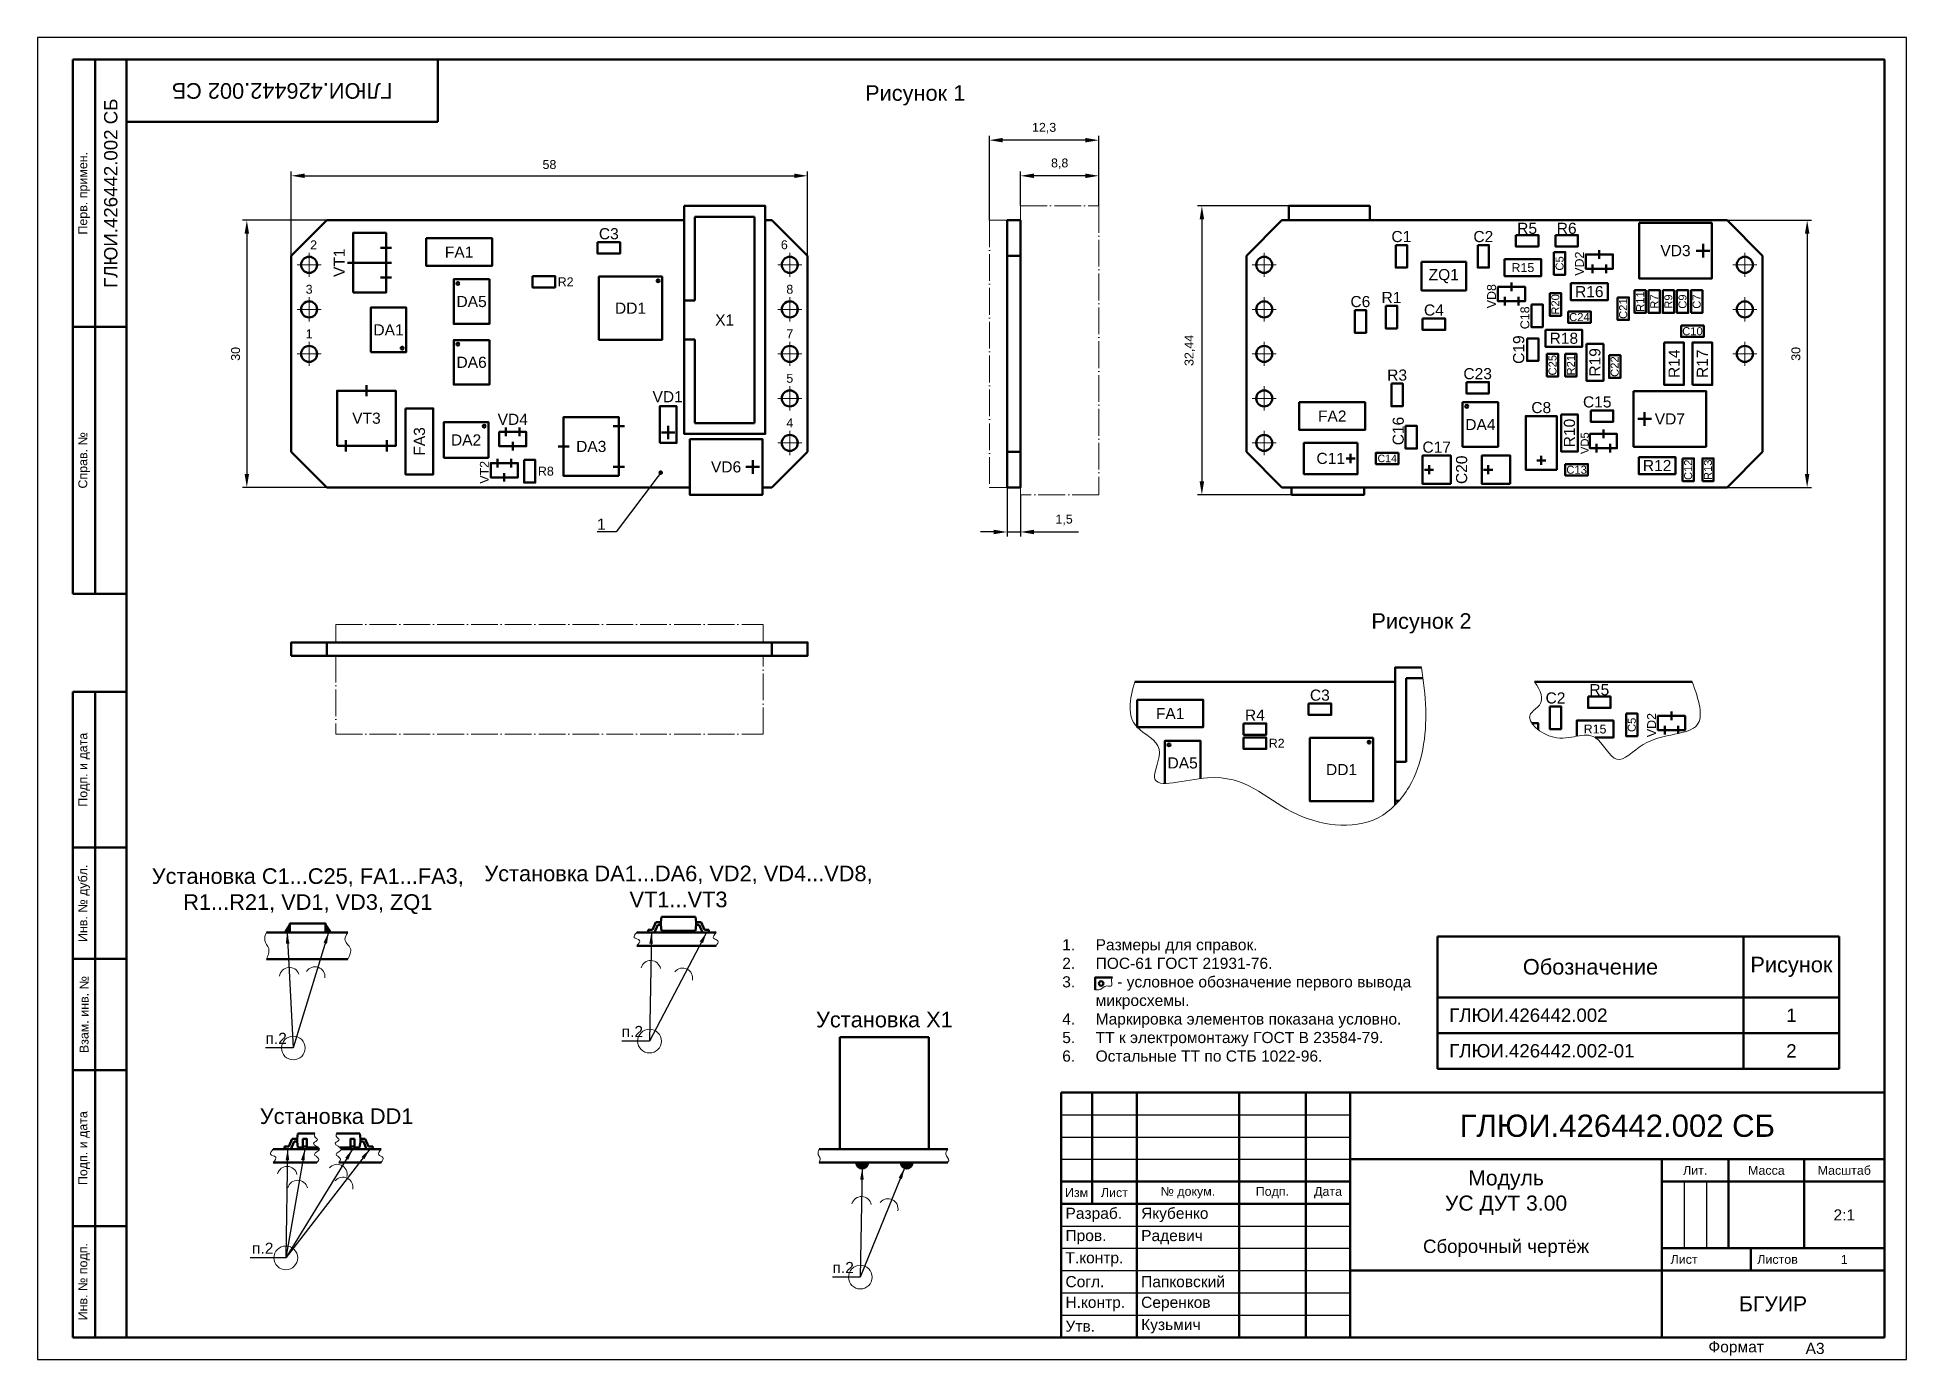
# Model space of a CAD drawing. Header units: millimetres. Extents: x 0 to 420, y 0 to 297.
import ezdxf
from ezdxf import colors
from ezdxf.entities.mleader import LeaderData, LeaderLine
from ezdxf.math import Vec2, Vec3

# ---------------------------------------------------------------- set-up
doc = ezdxf.new("R2010")
doc.units = ezdxf.units.MM
doc.header["$LTSCALE"] = 0.5
doc.linetypes.add('ACAD_ISO04W100', pattern=[30, 24, -3, 0, -3])
for name, color, linetype, lineweight in [('Оси', 6, 'Continuous', 13), ('Размеры', 3, 'Continuous', 13), ('Сплошная основная толстая', 4, 'Continuous', 50), ('Сплошная основная тонкая', 5, 'Continuous', 13), ('Текст', 2, 'Continuous', 50), ('Штамп', 7, 'Continuous', 50), ('Штрихпунктирная тонкая', 6, 'ACAD_ISO04W100', 13)]:
    doc.layers.add(name, color=color, linetype=linetype, lineweight=lineweight)
doc.styles.get("Standard").update_dxf_attribs({"font": 'ARIAL.TTF', "height": 2})
doc.styles.add('style1', font='TIMES.TTF', dxfattribs={"width": 0.75, "height": 2.75})
doc.styles.add('стиль1', font='ARIAL.TTF', dxfattribs={"height": 3.5})
doc.dimstyles.new('ГОСТ', dxfattribs={"dimtxt": 2.5, "dimasz": 3, "dimexe": 1, "dimexo": 0, "dimgap": 1.5, "dimtad": 1, "dimlfac": 0.5, "dimtxsty": 'Standard', "dimcen": 0, "dimdle": 1.25, "dimadec": 0, "dimazin": 2, "dimtfac": 0.75, "dimtmove": 0, "dimatfit": 3, "dimldrblk": 'DOT', "dimtvp": 1.5, "dimtolj": 1, "dimtzin": 0, "dimarcsym": 0})
doc.dimstyles.new('Диаметр', dxfattribs={"dimtxt": 2.5, "dimasz": 2.5, "dimexe": 1.25, "dimexo": 0, "dimtad": 1, "dimtoh": 1, "dimzin": 9, "dimtxsty": 'style1', "dimcen": 0, "dimadec": 0, "dimazin": 0, "dimtfac": 1, "dimtmove": 0, "dimatfit": 0, "dimfxl": 1, "dimtolj": 1, "dimarcsym": 0})

msp = doc.modelspace()

# ---------------------------------------------------------------- texts
at = {"ltscale": 0.5, "insert": (230.275, 66.899), "char_height": 2.5, "width": 80.22381, "attachment_point": 7}
msp.add_mtext('\\pi-7.5,l7.5,t7.5;1.^IРазмеры для справок.\\P2.^IПОС-61 ГОСТ 21931-76.\\P3.^I     - условное обозначение первого вывода микросхемы.\\P4.^IМаркировка элементов показана условно.\\P5.^IТТ к электромонтажу ГОСТ В 23584-79.\\P6.^IОстальные ТТ по СТБ 1022-96.', dxfattribs=at)
at = {"layer": 'Текст', "ltscale": 0.5}
for s, insert, char_height, width, attachment_point in [('{\\fArial|b0|i0|c204|p34;Рисунок 1}', (197.232, 281.702), 3.5, 23.3847, 8), ('{\\fArial|b0|i0|c204|p34;C3}', (128.394, 251.615), 2.5, 11.06017, 8), ('{\\fArial|b0|i0|c204|p34;C1}', (306.474, 250.98), 2.5, 11.06017, 8), ('{\\fArial|b0|i0|c204|p34;C2}', (324.889, 250.98), 2.5, 11.06017, 8), ('{\\fArial|b0|i0|c204|p34;R5}', (334.732, 252.833), 2.5, 11.06017, 8), ('{\\fArial|b0|i0|c204|p34;R6}', (343.622, 252.833), 2.5, 11.06017, 8), ('{\\fArial|b0|i0|c204|p34;2}', (62.067, 249.397), 2, 8.84814, 8), ('{\\fArial|b0|i0|c204|p34;FA1}', (94.759, 248.769), 2.5, 14.8, 5), ('{\\fArial|b0|i0|c204|p34;6}', (167.836, 249.397), 2, 8.84814, 8), ('{\\fArial|b0|i0|c204|p34;VD3}', (368.069, 249.087), 2.5, 16.3, 5), ('{\\fArial|b0|i0|c204|p34;ZQ1}', (315.999, 243.372), 2.5, 10, 5), ('{\\fArial|b0|i0|c204|p34;R15}', (333.779, 245.277), 2, 8.255, 5), ('{\\fArial|b0|i0|c204|p34;3}', (61.059, 239.397), 2, 8.84814, 8), ('{\\fArial|b0|i0|c204|p34;R2}', (116.91, 242.102), 2, 5.08, 4), ('{\\fArial|b0|i0|c204|p34;8}', (169.059, 239.397), 2, 8.84814, 8), ('{\\fArial|b0|i0|c204|p34;R1}', (304.252, 237.328), 2.5, 11.06017, 8), ('{\\fArial|b0|i0|c204|p34;R16}', (348.702, 239.879), 2.5, 8.255, 5), ('{\\fArial|b0|i0|c204|p34;DA5}', (97.564, 237.657), 2.5, 8, 5), ('{\\fArial|b0|i0|c204|p34;DD1}', (133.273, 236.177), 2.5, 14.2, 5), ('{\\fArial|b0|i0|c204|p34;C6}', (297.267, 236.375), 2.5, 11.06017, 8), ('{\\fArial|b0|i0|c204|p34;C4}', (313.777, 234.47), 2.5, 11.06017, 8), ('{\\fArial|b0|i0|c204|p34;1}', (61.059, 229.397), 2, 8.84814, 8), ('{\\fArial|b0|i0|c204|p34;DA1}', (78.896, 231.307), 2.5, 8, 5), ('{\\fArial|b0|i0|c204|p34;X1}', (154.429, 233.529), 2.5, 13.36, 5), ('{\\fArial|b0|i0|c204|p34;7}', (169.059, 229.397), 2, 8.84814, 8), ('{\\fArial|b0|i0|c204|p34;C24}', (346.479, 234.164), 1.8, 5.08, 5), ('{\\fArial|b0|i0|c204|p34;C10}', (371.879, 230.989), 1.8, 5.08, 5), ('{\\fArial|b0|i0|c204|p34;R18}', (342.987, 229.402), 2.5, 8.255, 5), ('{\\fArial|b0|i0|c204|p34;DA6}', (97.564, 224.004), 2.5, 8, 5), ('{\\fArial|b0|i0|c204|p34;C23}', (323.619, 220.183), 2.5, 11.06017, 8), ('{\\fArial|b0|i0|c204|p34;5}', (169.059, 219.397), 2, 8.84814, 8), ('{\\fArial|b0|i0|c204|p34;R3}', (305.522, 219.865), 2.5, 11.06017, 8), ('{\\fArial|b0|i0|c204|p34;VD1}', (141.618, 215.039), 2.5, 11.06017, 8), ('{\\fArial|b0|i0|c204|p34;C8}', (337.907, 212.563), 2.5, 11.06017, 8), ('{\\fArial|b0|i0|c204|p34;C15}', (350.484, 213.833), 2.5, 11.06017, 8), ('{\\fArial|b0|i0|c204|p34;VT3}', (73.939, 211.444), 2.5, 9.2, 5), ('{\\fArial|b0|i0|c204|p34;VD4}', (106.809, 209.96), 2.5, 11.06017, 8), ('{\\fArial|b0|i0|c204|p34;4}', (169.059, 209.397), 2, 8.84814, 8), ('{\\fArial|b0|i0|c204|p34;FA2}', (290.937, 211.939), 2.5, 14.8, 5), ('{\\fArial|b0|i0|c204|p34;DA4}', (324.222, 210.034), 2.5, 8, 5), ('{\\fArial|b0|i0|c204|p34;VD7}', (366.8, 211.304), 2.5, 16.3, 5), ('{\\fArial|b0|i0|c204|p34;DA2}', (96.326, 206.574), 2.5, 10, 5), ('{\\fArial|b0|i0|c204|p34;DA3}', (124.444, 205.109), 2.5, 9.90332, 5), ('{\\fArial|b0|i0|c204|p34;C17}', (314.412, 203.673), 2.5, 11.06017, 8), ('{\\fArial|b0|i0|c204|p34;VD6}', (154.746, 200.509), 2.5, 16.3, 5), ('{\\fArial|b0|i0|c204|p34;C11}', (290.599, 202.414), 2.5, 12.065, 5), ('{\\fArial|b0|i0|c204|p34;C14}', (303.299, 202.414), 1.7, 5.08, 5), ('{\\fArial|b0|i0|c204|p34;R12}', (363.942, 200.827), 2.5, 8.255, 5), ('{\\fArial|b0|i0|c204|p34;R8}', (112.465, 199.557), 2, 5.08, 4), ('{\\fArial|b0|i0|c204|p34;C13}', (345.844, 199.874), 1.8, 5.08, 5), ('{\\fArial|b0|i0|c204|p34;Рисунок 2}', (310.994, 163.1), 3.5, 23.3847, 8), ('{\\fArial|b0|i0|c204|p34;R5}', (350.952, 149.187), 2.5, 11.06017, 8), ('{\\fArial|b0|i0|c204|p34;C3}', (288.162, 147.97), 2.5, 11.06017, 8), ('{\\fArial|b0|i0|c204|p34;C2}', (341.109, 147.335), 2.5, 11.06017, 8), ('{\\fArial|b0|i0|c204|p34;FA1}', (254.527, 145.124), 2.5, 14.8, 5), ('{\\fArial|b0|i0|c204|p34;R4}', (273.557, 143.525), 2.5, 11.06017, 8), ('{\\fArial|b0|i0|c204|p34;R2}', (276.678, 138.456), 2, 5.08, 4), ('{\\fArial|b0|i0|c204|p34;R15}', (349.999, 141.631), 2, 8.255, 5), ('{\\fArial|b0|i0|c204|p34;DA5}', (257.332, 134.011), 2.5, 8, 5), ('{\\fArial|b0|i0|c204|p34;DD1}', (293.042, 132.531), 2.5, 14.2, 5), ('{\\fArial|b0|i0|c204|p34;Установка С1...C25, FA1...FA3, R1...R21, VD1, VD3, ZQ1}', (60.759, 100.065), 3.5, 89.04054, 8), ('{\\fArial|b0|i0|c204|p34;Установка DA1...DA6, VD2, VD4...VD8, VT1...VT3}', (144.054, 101.565), 3.5, 89.04054, 8), ('{\\fArial|b0|i0|c204|p34;Установка X1}', (190.322, 74.581), 3.5, 89.04054, 8), ('{\\fArial|b0|i0|c204|p34;Установка DD1}', (67.236, 52.881), 3.5, 89.04054, 8)]:
    msp.add_mtext(s, dxfattribs=dict(at, insert=insert, char_height=char_height, width=width, attachment_point=attachment_point))
at = {"layer": 'Текст', "ltscale": 0.5, "rotation": 90}
for s, insert, char_height, width, attachment_point in [('{\\fArial|b0|i0|c204|p34;VT1}', (69.062, 246.384), 2.5, 11.06017, 8), ('{\\fArial|b0|i0|c204|p34;VD2}', (347.474, 246.171), 2, 11.06017, 8), ('{\\fArial|b0|i0|c204|p34;C5}', (342.034, 246.229), 1.8, 5.08, 5), ('{\\fArial|b0|i0|c204|p34;VD8}', (327.762, 238.869), 2, 11.06017, 8), ('{\\fArial|b0|i0|c204|p34;R11}', (360.132, 237.657), 1.8, 5.08, 5), ('{\\fArial|b0|i0|c204|p34;C18}', (335.262, 234.011), 2, 11.06017, 8), ('{\\fArial|b0|i0|c204|p34;R20}', (341.082, 237.022), 1.8, 5.08, 5), ('{\\fArial|b0|i0|c204|p34;C21}', (356.322, 236.069), 1.8, 5.08, 5), ('{\\fArial|b0|i0|c204|p34;R7}', (363.307, 237.657), 1.8, 5.08, 5), ('{\\fArial|b0|i0|c204|p34;R9}', (366.482, 237.657), 1.8, 5.08, 5), ('{\\fArial|b0|i0|c204|p34;C9}', (369.657, 237.657), 1.8, 5.08, 5), ('{\\fArial|b0|i0|c204|p34;C7}', (372.832, 237.657), 1.8, 5.08, 5), ('{\\fArial|b0|i0|c204|p34;C19}', (334.108, 226.862), 2.5, 11.06017, 8), ('{\\fArial|b0|i0|c204|p34;R19}', (349.972, 224.004), 2.5, 8.255, 5), ('{\\fArial|b0|i0|c204|p34;C25}', (340.447, 223.369), 1.8, 5.08, 5), ('{\\fArial|b0|i0|c204|p34;R21}', (344.574, 223.369), 1.8, 5.08, 5), ('{\\fArial|b0|i0|c204|p34;C22}', (354.417, 223.052), 1.8, 5.08, 5), ('{\\fArial|b0|i0|c204|p34;R14}', (367.752, 223.687), 2.5, 9.52504, 5), ('{\\fArial|b0|i0|c204|p34;R17}', (374.102, 223.687), 2.5, 9.525, 5), ('{\\fArial|b0|i0|c204|p34;C16}', (307.047, 208.582), 2.5, 11.06017, 8), ('{\\fArial|b0|i0|c204|p34;R10}', (344.257, 208.129), 2.5, 8.255, 5), ('{\\fArial|b0|i0|c204|p34;FA3}', (85.849, 206.244), 2.5, 14.8, 5), ('{\\fArial|b0|i0|c204|p34;VD5}', (348.59, 205.849), 1.8, 11.06017, 8), ('{\\fArial|b0|i0|c204|p34;VT2}', (101.432, 199.309), 2, 11.06017, 8), ('{\\fArial|b0|i0|c204|p34;C20}', (321.289, 199.874), 2.5, 11.06017, 8), ('{\\fArial|b0|i0|c204|p34;C12}', (370.927, 199.874), 1.8, 5.08, 5), ('{\\fArial|b0|i0|c204|p34;R13}', (375.372, 199.874), 1.8, 5.08, 5), ('{\\fArial|b0|i0|c204|p34;C5}', (358.254, 142.584), 1.8, 5.08, 5), ('{\\fArial|b0|i0|c204|p34;VD2}', (363.694, 142.526), 2, 11.06017, 8)]:
    msp.add_mtext(s, dxfattribs=dict(at, insert=insert, char_height=char_height, width=width, attachment_point=attachment_point))
at = {"layer": 'Текст', "style": 'стиль1'}
for s, insert, char_height, width, attachment_point in [('{\\fArial|b0|i0|c204|p34;Обозначение}', (348.968, 88.207), 3.5, 68.75238, 5), ('{\\fArial|b0|i0|c204|p34;Рисунок}', (394.112, 88.207), 3.5, 21.53638, 5), ('ГЛЮИ.426442.002', (317.23, 77.348), 3, 66.1142, 4), ('{\\fArial|b0|i0|c204|p34;1}', (394.125, 77.348), 3, 21.51159, 5), ('ГЛЮИ.426442.002-01', (317.23, 69.348), 3, 66.1142, 4), ('{\\fArial|b0|i0|c204|p34;2}', (394.125, 69.348), 3, 21.51159, 5)]:
    msp.add_mtext(s, dxfattribs=dict(at, insert=insert, char_height=char_height, width=width, attachment_point=attachment_point))
at = {"layer": 'Текст', "char_height": 2.5, "attachment_point": 1}
for insert, width in [((51.244, 73.408), 11.84268), ((131.285, 74.952), 11.84268), ((48.233, 26.268), 13.17574), ((178.654, 21.936), 11.84268)]:
    msp.add_mtext('п.2', dxfattribs=dict(at, insert=insert, width=width))
at = {"layer": 'Штамп', "ltscale": 0.5, "attachment_point": 5}
for s, insert, char_height, width, rotation in [('ГЛЮИ.426442.002 СБ', (55, 285), 3.5, 70, 180), ('ГЛЮИ.426442.002 СБ', (16.5, 262), 3, 60, 90), ('{\\fArial|b0|i0|c204|p34;Перв. примен.}', (10.5, 262), 2, 60, 90), ('{\\fArial|b0|i0|c204|p34;Справ. №}', (10.5, 202), 2, 60, 90), ('{\\fArial|b0|i0|c204|p34;Подп. и дата}', (10.5, 132.5), 2, 35, 90), ('{\\fArial|b0|i0|c204|p34;Инв. № дубл.}', (10.5, 102.5), 2, 25, 90), ('{\\fArial|b0|i0|c204|p34;Взам. инв. №}', (10.5, 77.5), 2, 25, 90), ('{\\fArial|b0|i0|c204|p34;Подп. и дата}', (10.5, 47.5), 2, 35, 90), ('{\\fArial|b0|i0|c204|p34;Инв. № подп.}', (10.5, 17.5), 2, 25, 90)]:
    msp.add_mtext(s, dxfattribs=dict(at, insert=insert, char_height=char_height, width=width, rotation=rotation))
at = {"layer": 'Штамп', "ltscale": 0.5}
for s, insert, char_height, width, attachment_point in [('ГЛЮИ.426442.002 СБ', (355, 52.5), 5, 120, 5), ('Модуль\\PУС ДУТ 3.00', (330, 37.5), 3.4, 70, 5), ('{\\fArial|b0|i0|c204|p34;Лит.}', (372.5, 42.5), 2, 15, 5), ('{\\fArial|b0|i0|c204|p34;Масса}', (388.5, 42.5), 2, 17, 5), ('{\\fArial|b0|i0|c204|p34;Масштаб}', (406, 42.5), 2, 18, 5), ('{\\fArial|b0|i0|c204|p34;Изм}', (233.5, 37.5), 2, 7, 5), ('{\\fArial|b0|i0|c204|p34;Лист}', (242, 37.5), 2, 10, 5), ('{\\fArial|b0|i0|c204|p34;№ докум.}', (258.5, 37.5), 2, 23, 5), ('{\\fArial|b0|i0|c204|p34;Подп.}', (277.5, 37.5), 2, 15, 5), ('{\\fArial|b0|i0|c204|p34;Дата}', (290, 37.5), 2, 10, 5), ('{\\fArial|b0|i0|c204|p34;Разраб.}', (231, 32.5), 2.5, 16, 4), ('Якубенко', (248, 32.5), 2.5, 22, 4), ('{\\fArial|b0|i0|c204|p34;2:1}', (406, 32.5), 2.5, 18, 5), ('{\\fArial|b0|i0|c204|p34;Пров.}', (231, 27.5), 2.5, 16, 4), ('{\\fArial|b0|i0|c204|p34;Радевич}', (248, 27.5), 2.5, 22, 4), ('{\\fArial|b0|i0|c204|p34;Сборочный чертёж}', (330, 25), 3, 70, 5), ('{\\fArial|b0|i0|c204|p34;Т.контр.}', (231, 22.5), 2.5, 16, 4), ('{\\fArial|b0|i0|c204|p34;Лист}', (370, 22.5), 2, 10, 5), ('{\\fArial|b0|i0|c204|p34;Листов}', (391, 22.5), 2, 12, 5), ('{\\fArial|b0|i0|c204|p34;1}', (406, 22.5), 2, 18, 5), ('{\\fArial|b0|i0|c204|p34;Согл.}', (231, 17.5), 2.5, 16, 4), ('{\\fArial|b0|i0|c204|p34;Папковский}', (248, 17.5), 2.5, 22, 4), ('{\\fArial|b0|i0|c204|p34;Н.контр.}', (231, 12.5), 2.5, 16, 4), ('Серенков', (248, 12.5), 2.5, 22, 4), ('БГУИР', (390, 12.5), 3.4, 50, 5), ('{\\fArial|b0|i0|c204|p34;Утв.}', (231, 7.5), 2.5, 16, 4), ('Кузьмич', (248, 7.5), 2.5, 22, 4), ('{\\fArial|b0|i0|c204|p34;Формат}', (381.699, 2.5), 2.5, 18.35952, 5), ('{\\fArial|b0|i0|c204|p34;А3}', (399.438, 2.5), 2.5, 6.76389, 5)]:
    msp.add_mtext(s, dxfattribs=dict(at, insert=insert, char_height=char_height, width=width, attachment_point=attachment_point))

# ---------------------------------------------------------------- blocks, each defined once
blk = doc.blocks.new('*D56')
at = {"layer": 'Defpoints', "color": 0, "ltscale": 0.5}
for p in [(173.06, 265.91), (57.06, 247.91), (173.06, 247.91)]:
    blk.add_point(p, dxfattribs=at)
at = {"layer": 'Размеры', "color": 0, "lineweight": -2, "ltscale": 0.5}
for p, q in [((57.06, 247.91), (57.06, 266.91)), ((60.06, 265.91), (170.06, 265.91)), ((173.06, 247.91), (173.06, 266.91))]:
    blk.add_line(p, q, dxfattribs=at)
at = {"layer": 'Размеры', "color": 0, "ltscale": 0.5}
for points in [[(60.06, 266.41), (60.06, 265.41), (57.06, 265.91)], [(170.06, 266.41), (170.06, 265.41), (173.06, 265.91)]]:
    blk.add_solid(points, dxfattribs=at)
at = {"layer": 'Размеры', "color": 0, "ltscale": 0.5, "insert": (115.06, 268.43), "char_height": 2, "attachment_point": 5}
blk.add_mtext('\\A1;58', dxfattribs=at)
blk = doc.blocks.new('_Dot')
at = {"color": 0, "linetype": 'ByBlock', "lineweight": -2}
blk.add_line((-0.5, 0), (-1, 0), dxfattribs=at)
at = {"color": 0, "linetype": 'ByBlock', "const_width": 0.5}
blk.add_lwpolyline([(-0.25, 0, 1), (0.25, 0, 1)], format="xyb", close=True, dxfattribs=at)
blk = doc.blocks.new('*D57')
at = {"layer": 'Defpoints', "color": 0, "ltscale": 0.5}
for p in [(65.06, 255.91), (47.06, 195.91), (65.06, 195.91)]:
    blk.add_point(p, dxfattribs=at)
at = {"layer": 'Размеры', "color": 0, "lineweight": -2, "ltscale": 0.5}
for p, q in [((65.06, 255.91), (46.06, 255.91)), ((47.06, 252.91), (47.06, 198.91)), ((65.06, 195.91), (46.06, 195.91))]:
    blk.add_line(p, q, dxfattribs=at)
at = {"layer": 'Размеры', "color": 0, "ltscale": 0.5}
for points in [[(46.56, 252.91), (47.56, 252.91), (47.06, 255.91)], [(46.56, 198.91), (47.56, 198.91), (47.06, 195.91)]]:
    blk.add_solid(points, dxfattribs=at)
at = {"layer": 'Размеры', "color": 0, "ltscale": 0.5, "insert": (44.54, 225.91), "char_height": 2, "attachment_point": 5, "rotation": 90}
blk.add_mtext('\\A1;30', dxfattribs=at)
blk = doc.blocks.new('*D58')
at = {"layer": 'Defpoints', "color": 0, "ltscale": 0.5}
for p in [(220.9, 265.91), (220.9, 259.13), (238.5, 259.13)]:
    blk.add_point(p, dxfattribs=at)
at = {"layer": 'Размеры', "color": 0, "lineweight": -2, "ltscale": 0.5}
for p, q in [((220.9, 259.13), (220.9, 266.91)), ((235.5, 265.91), (223.9, 265.91)), ((238.5, 259.13), (238.5, 266.91))]:
    blk.add_line(p, q, dxfattribs=at)
at = {"layer": 'Размеры', "color": 0, "ltscale": 0.5}
for points in [[(223.9, 266.41), (223.9, 265.41), (220.9, 265.91)], [(235.5, 266.41), (235.5, 265.41), (238.5, 265.91)]]:
    blk.add_solid(points, dxfattribs=at)
at = {"layer": 'Размеры', "color": 0, "ltscale": 0.5, "insert": (229.7, 268.61), "char_height": 2, "attachment_point": 5}
blk.add_mtext('\\A1;8,8', dxfattribs=at)
blk = doc.blocks.new('*D59')
at = {"layer": 'Defpoints', "color": 0, "ltscale": 0.5}
for p in [(213.9, 273.91), (238.5, 259.13), (213.9, 255.91)]:
    blk.add_point(p, dxfattribs=at)
at = {"layer": 'Размеры', "color": 0, "lineweight": -2, "ltscale": 0.5}
for p, q in [((213.9, 255.91), (213.9, 274.91)), ((235.5, 273.91), (216.9, 273.91)), ((238.5, 259.13), (238.5, 274.91))]:
    blk.add_line(p, q, dxfattribs=at)
at = {"layer": 'Размеры', "color": 0, "ltscale": 0.5}
for points in [[(216.9, 274.41), (216.9, 273.41), (213.9, 273.91)], [(235.5, 274.41), (235.5, 273.41), (238.5, 273.91)]]:
    blk.add_solid(points, dxfattribs=at)
at = {"layer": 'Размеры', "color": 0, "ltscale": 0.5, "insert": (226.2, 276.61), "char_height": 2, "attachment_point": 5}
blk.add_mtext('\\A1;12,3', dxfattribs=at)
blk = doc.blocks.new('*D60')
at = {"layer": 'Defpoints', "color": 0, "ltscale": 0.5}
for p in [(217.9, 195.91), (220.9, 194.26), (220.9, 185.91)]:
    blk.add_point(p, dxfattribs=at)
at = {"layer": 'Размеры', "color": 0, "lineweight": -2, "ltscale": 0.5}
for p, q in [((217.9, 195.91), (217.9, 184.91)), ((220.9, 194.26), (220.9, 184.91)), ((214.9, 185.91), (211.9, 185.91)), ((217.9, 185.91), (220.9, 185.91)), ((223.9, 185.91), (233.92, 185.91))]:
    blk.add_line(p, q, dxfattribs=at)
at = {"layer": 'Размеры', "color": 0, "ltscale": 0.5}
for points in [[(214.9, 186.41), (214.9, 185.41), (217.9, 185.91)], [(223.9, 186.41), (223.9, 185.41), (220.9, 185.91)]]:
    blk.add_solid(points, dxfattribs=at)
at = {"layer": 'Размеры', "color": 0, "ltscale": 0.5, "insert": (230.69, 188.61), "char_height": 2, "attachment_point": 5}
blk.add_mtext('\\A1;1,5', dxfattribs=at)
blk = doc.blocks.new('*D68')
at = {"layer": 'Defpoints', "color": 0, "ltscale": 0.5}
for p in [(281.18, 259.13), (261.65, 194.26), (281.81, 194.26)]:
    blk.add_point(p, dxfattribs=at)
at = {"layer": 'Размеры', "color": 0, "lineweight": -2, "ltscale": 0.5}
for p, q in [((281.18, 259.13), (260.65, 259.13)), ((261.65, 256.13), (261.65, 197.26)), ((281.81, 194.26), (260.65, 194.26))]:
    blk.add_line(p, q, dxfattribs=at)
at = {"layer": 'Размеры', "color": 0, "ltscale": 0.5}
for points in [[(261.15, 256.13), (262.15, 256.13), (261.65, 259.13)], [(261.15, 197.26), (262.15, 197.26), (261.65, 194.26)]]:
    blk.add_solid(points, dxfattribs=at)
at = {"layer": 'Размеры', "color": 0, "ltscale": 0.5, "insert": (258.95, 226.69), "char_height": 2, "attachment_point": 5, "rotation": 90}
blk.add_mtext('\\A1;32,44', dxfattribs=at)
blk = doc.blocks.new('*D69')
at = {"layer": 'Defpoints', "color": 0, "ltscale": 0.5}
for p in [(379.65, 255.91), (379.65, 195.91), (397.65, 195.91)]:
    blk.add_point(p, dxfattribs=at)
at = {"layer": 'Размеры', "color": 0, "lineweight": -2, "ltscale": 0.5}
for p, q in [((379.65, 255.91), (398.65, 255.91)), ((397.65, 252.91), (397.65, 198.91)), ((379.65, 195.91), (398.65, 195.91))]:
    blk.add_line(p, q, dxfattribs=at)
at = {"layer": 'Размеры', "color": 0, "ltscale": 0.5}
for points in [[(397.15, 252.91), (398.15, 252.91), (397.65, 255.91)], [(397.15, 198.91), (398.15, 198.91), (397.65, 195.91)]]:
    blk.add_solid(points, dxfattribs=at)
at = {"layer": 'Размеры', "color": 0, "ltscale": 0.5, "insert": (395.13, 225.91), "char_height": 2, "attachment_point": 5, "rotation": 90}
blk.add_mtext('\\A1;30', dxfattribs=at)

# ---------------------------------------------------------------- dimensions: what is measured, and where the dimension line sits
at = {"layer": 'Размеры', "ltscale": 0.5}
for base, p1, p2, picture, middle in [((213.903, 273.909), (238.503, 259.129), (213.903, 255.909), '*D59', (226.203, 273.909)), ((173.059, 265.909), (57.059, 247.909), (173.059, 247.909), '*D56', (115.059, 265.909)), ((220.903, 265.909), (238.503, 259.129), (220.903, 259.129), '*D58', (229.703, 265.909)), ((220.903, 185.909), (217.903, 195.909), (220.903, 194.259), '*D60', (230.688, 185.909))]:
    dim = msp.add_linear_dim(base=base, p1=p1, p2=p2, dimstyle='ГОСТ', override={"dimpost": ''}, dxfattribs=at)
    dim.commit()
    dim.dimension.update_dxf_attribs({"geometry": picture, "text_midpoint": middle, "dimtype": 160})
for base, p1, p2, override, picture, middle in [((261.6517934, 194.259004795), (281.1817934, 259.129004795), (281.8147934, 194.259004795), {"dimfxl": 1.25, "dimarcsym": 1}, '*D68', (261.6517934, 226.694004795)), ((47.059, 195.909), (65.059, 255.909), (65.059, 195.909), {"dimpost": ''}, '*D57', (47.059, 225.909)), ((397.652, 195.909), (379.652, 255.909), (379.652, 195.909), {"dimfxl": 1.25, "dimarcsym": 1}, '*D69', (397.652, 225.909))]:
    dim = msp.add_linear_dim(base=base, p1=p1, p2=p2, angle=90, dimstyle='ГОСТ', override=override, dxfattribs=at)
    dim.commit()
    dim.dimension.update_dxf_attribs({"geometry": picture, "text_midpoint": middle, "dimtype": 160})

# ---------------------------------------------------------------- hatches: boundary and pattern name
at = {"layer": 'Сплошная основная толстая'}
h = msp.add_hatch(color=256, dxfattribs=at)
edge = h.paths.add_edge_path()
edge.add_arc((185.322, 44.255), 1.332, 180, 360)
edge.add_line((186.654, 44.255), (183.991, 44.255))
h = msp.add_hatch(color=256, dxfattribs=at)
edge = h.paths.add_edge_path()
edge.add_arc((185.322, 44.255), 1.332, 180, 360)
edge.add_line((186.654, 44.255), (183.991, 44.255))
h = msp.add_hatch(color=256, dxfattribs=at)
edge = h.paths.add_edge_path()
edge.add_arc((195.322, 44.255), 1.332, 180, 360)
edge.add_line((196.654, 44.255), (193.991, 44.255))
h = msp.add_hatch(color=256, dxfattribs=at)
edge = h.paths.add_edge_path()
edge.add_arc((195.322, 44.255), 1.332, 180, 360)
edge.add_line((196.654, 44.255), (193.991, 44.255))
at = {"layer": 'Сплошная основная тонкая', "ltscale": 0.5}
for points in [[(56.759, 97.939), (55.432, 95.939), (56.759, 95.939)], [(64.759, 97.939), (66.086, 95.939), (64.759, 95.939)]]:
    msp.add_hatch(color=256, dxfattribs=at).paths.add_polyline_path(points)

# ---------------------------------------------------------------- linework, layer by layer
at = {"ltscale": 0.5}
msp.add_lwpolyline([(420, 297), (0, 297), (0, 0), (420, 0)], close=True, dxfattribs=at)
at = {"layer": 'Оси', "ltscale": 0.5}
for p, q in [((61.059, 248.627), (61.059, 243.191)), ((169.059, 248.627), (169.059, 243.191)), ((275.652, 248.627), (275.652, 243.191)), ((383.652, 248.627), (383.652, 243.191)), ((63.777, 245.909), (58.34, 245.909)), ((171.777, 245.909), (166.34, 245.909)), ((278.37, 245.909), (272.933, 245.909)), ((386.37, 245.909), (380.933, 245.909)), ((63.777, 235.909), (58.34, 235.909)), ((61.059, 238.627), (61.059, 233.191)), ((171.777, 235.909), (166.34, 235.909)), ((169.059, 238.627), (169.059, 233.191)), ((278.37, 235.909), (272.933, 235.909)), ((275.652, 238.627), (275.652, 233.191)), ((386.37, 235.909), (380.933, 235.909)), ((383.652, 238.627), (383.652, 233.191)), ((61.059, 228.627), (61.059, 223.191)), ((169.059, 228.627), (169.059, 223.191)), ((275.652, 228.627), (275.652, 223.191)), ((383.652, 228.627), (383.652, 223.191)), ((63.777, 225.909), (58.34, 225.909)), ((171.777, 225.909), (166.34, 225.909)), ((278.37, 225.909), (272.933, 225.909)), ((386.37, 225.909), (380.933, 225.909)), ((169.059, 218.627), (169.059, 213.191)), ((275.652, 218.627), (275.652, 213.191)), ((171.777, 215.909), (166.34, 215.909)), ((278.37, 215.909), (272.933, 215.909)), ((171.777, 205.909), (166.34, 205.909)), ((169.059, 208.627), (169.059, 203.191)), ((278.37, 205.909), (272.933, 205.909)), ((275.652, 208.627), (275.652, 203.191))]:
    msp.add_line(p, q, dxfattribs=at)
at = {"layer": 'Размеры'}
for centre in [(57.499, 69.995), (137.54, 71.54), (55.821, 22.855), (184.909, 18.523)]:
    msp.add_circle(centre, 2.663, dxfattribs=at)
for centre, radius, start, end in [((62.385, 85.993), 2.245, 354.78059, 147.39176), ((137.809, 87.399), 2.24, 11.32209, 164.50041), ((56.641, 85.855), 2.24, 19.79759, 172.97592), ((144.975, 85.697), 2.245, 347.94553, 140.5567), ((56.131, 41.159), 2.24, 11.32209, 164.50041), ((67.357, 41.621), 2.245, 347.94553, 140.5567), ((58.479, 38.05), 2.245, 13.30015, 165.91132), ((68.658, 38.738), 2.245, 347.94553, 140.5567), ((185.178, 34.383), 2.24, 11.32209, 164.50041), ((191.135, 33.89), 2.245, 347.94553, 140.5567)]:
    msp.add_arc(centre, radius, start, end, dxfattribs=at)
at = {"layer": 'Сплошная основная толстая', "linetype": 'Continuous'}
for p, q in [((161.109, 256.709), (147.749, 256.709)), ((147.749, 256.709), (147.749, 237.929)), ((161.109, 210.349), (161.109, 256.709)), ((57.059, 247.909), (65.059, 255.909)), ((165.059, 255.909), (173.059, 247.909)), ((271.652, 247.909), (279.652, 255.909)), ((379.652, 255.909), (387.652, 247.909)), ((350.946, 247.269), (350.946, 249.214)), ((375.788, 249.087), (372.74, 249.087)), ((374.264, 247.563), (374.264, 250.611)), ((349.421, 244.069), (349.421, 246.014)), ((352.471, 244.069), (352.471, 246.014)), ((331.234, 239.967), (331.234, 241.911)), ((147.749, 237.929), (145.329, 237.929)), ((329.709, 236.767), (329.709, 238.711)), ((332.759, 236.767), (332.759, 238.711)), ((145.329, 229.129), (147.749, 229.129)), ((147.749, 229.129), (147.749, 210.349)), ((147.749, 210.349), (161.109, 210.349)), ((359.618, 211.304), (362.666, 211.304)), ((361.142, 209.78), (361.142, 212.828)), ((105.284, 209.336), (105.284, 207.392)), ((106.809, 206.136), (106.809, 204.192)), ((108.334, 209.336), (108.334, 207.392)), ((140.205, 208.245), (143.253, 208.245)), ((141.729, 206.721), (141.729, 209.769)), ((351.872, 206.947), (351.872, 208.891)), ((65.059, 195.909), (57.059, 203.909)), ((103.379, 202.351), (103.379, 200.407)), ((106.429, 202.351), (106.429, 200.407)), ((160.737, 198.985), (160.737, 202.033)), ((173.059, 203.909), (165.059, 195.909)), ((279.652, 195.909), (271.652, 203.909)), ((296.087, 202.414), (294.055, 202.414)), ((295.071, 203.43), (295.071, 201.398)), ((338.923, 201.971), (336.891, 201.971)), ((337.907, 200.955), (337.907, 202.987)), ((350.347, 203.747), (350.347, 205.691)), ((353.397, 203.747), (353.397, 205.691)), ((387.652, 203.909), (379.652, 195.909)), ((104.904, 199.151), (104.904, 197.207)), ((162.261, 200.509), (159.213, 200.509)), ((313.724, 199.874), (311.692, 199.874)), ((312.708, 198.858), (312.708, 200.89)), ((326.991, 199.874), (324.959, 199.874)), ((325.975, 198.858), (325.975, 200.89)), ((311.334, 153.064), (307.517, 153.064)), ((307.517, 153.064), (307.517, 134.284)), ((367.166, 143.624), (367.166, 145.568)), ((365.641, 140.424), (365.641, 142.368)), ((368.691, 140.659), (368.691, 142.368)), ((307.517, 134.284), (305.097, 134.284)), ((305.097, 125.484), (305.921, 125.484))]:
    msp.add_line(p, q, dxfattribs=at)
at = {"layer": 'Сплошная основная толстая', "ltscale": 0.5}
for p, q in [((79.582, 249.734), (77.086, 249.734)), ((220.903, 247.909), (217.903, 247.909)), ((79.582, 246.384), (69.686, 246.384)), ((79.582, 243.034), (77.086, 243.034)), ((73.939, 216.396), (73.939, 218.892)), ((69.339, 203.996), (69.339, 206.492)), ((78.539, 203.996), (78.539, 206.492)), ((131.892, 209.709), (129.396, 209.709)), ((119.492, 205.109), (116.996, 205.109)), ((220.903, 203.909), (217.903, 203.909)), ((131.892, 200.509), (129.396, 200.509)), ((65.059, 158.113), (65.059, 161.113)), ((165.059, 158.113), (165.059, 161.113)), ((138.944, 98.289), (138.214, 96.539)), ((139.384, 97.689), (138.654, 95.939)), ((140.054, 98.289), (138.944, 98.289)), ((139.384, 97.689), (140.054, 97.689)), ((140.054, 98.289), (140.215, 99.439)), ((140.054, 97.689), (140.243, 96.339)), ((148.054, 97.689), (147.864, 96.339)), ((147.892, 99.439), (148.054, 98.289)), ((148.054, 98.289), (149.164, 98.289)), ((148.723, 97.689), (148.054, 97.689)), ((148.723, 97.689), (149.453, 95.939)), ((149.164, 98.289), (149.894, 96.539)), ((51.458, 95.939), (69.749, 95.939)), ((134.69, 95.939), (152.482, 95.939)), ((134.69, 92.939), (152.482, 92.939)), ((137.254, 96.539), (137.254, 95.939)), ((138.214, 96.539), (137.254, 96.539)), ((137.254, 95.939), (138.654, 95.939)), ((150.854, 95.939), (149.453, 95.939)), ((149.894, 96.539), (150.854, 96.539)), ((150.854, 96.539), (150.854, 95.939)), ((51.458, 89.939), (69.749, 89.939)), ((180.322, 47.255), (180.322, 72.455)), ((180.322, 72.455), (200.322, 72.455)), ((200.322, 72.455), (200.322, 47.255)), ((58.334, 49.605), (58.496, 50.755)), ((72.414, 50.755), (72.576, 49.605)), ((52.971, 47.255), (63.403, 47.255)), ((55.534, 47.855), (55.534, 47.255)), ((56.494, 47.855), (55.534, 47.855)), ((55.534, 47.255), (56.934, 47.255)), ((57.224, 49.605), (56.494, 47.855)), ((57.664, 49.005), (56.934, 47.255)), ((58.334, 49.605), (57.224, 49.605)), ((57.664, 49.005), (58.334, 49.005)), ((58.334, 49.005), (58.524, 47.655)), ((59.639, 47.855), (60.539, 47.855)), ((68.282, 47.255), (77.242, 47.255)), ((71.271, 47.855), (70.371, 47.855)), ((72.576, 49.005), (72.386, 47.655)), ((72.576, 49.605), (73.686, 49.605)), ((73.246, 49.005), (72.576, 49.005)), ((73.246, 49.005), (73.976, 47.255)), ((73.686, 49.605), (74.416, 47.855)), ((75.376, 47.255), (73.976, 47.255)), ((74.416, 47.855), (75.376, 47.855)), ((75.376, 47.855), (75.376, 47.255)), ((175.639, 47.255), (204.557, 47.255)), ((52.971, 44.255), (62.821, 44.255)), ((67.701, 44.255), (77.242, 44.255)), ((175.639, 44.255), (204.557, 44.255))]:
    msp.add_line(p, q, dxfattribs=at)
at = {"layer": 'Сплошная основная толстая', "linetype": 'Continuous'}
for points in [[(145.329, 259.129), (163.529, 259.129), (163.529, 207.929), (145.329, 207.929)], [(332.192, 252.579), (337.272, 252.579), (337.272, 250.039), (332.192, 250.039)], [(341.082, 252.579), (346.162, 252.579), (346.162, 250.039), (341.082, 250.039)], [(359.919, 255.337), (376.219, 255.337), (376.219, 242.837), (359.919, 242.837)], [(87.359, 251.869), (102.159, 251.869), (102.159, 245.669), (87.359, 245.669)], [(125.854, 250.992), (130.934, 250.992), (130.934, 248.452), (125.854, 248.452)], [(305.204, 250.357), (307.744, 250.357), (307.744, 245.277), (305.204, 245.277)], [(323.619, 250.357), (326.159, 250.357), (326.159, 245.277), (323.619, 245.277)], [(340.764, 248.769), (343.304, 248.769), (343.304, 243.689), (340.764, 243.689)], [(350.946, 245.042), (347.896, 245.042), (347.896, 248.242), (353.996, 248.242), (353.996, 245.042)], [(310.999, 246.572), (320.999, 246.572), (320.999, 240.172), (310.999, 240.172)], [(329.652, 247.182), (337.907, 247.182), (337.907, 243.372), (329.652, 243.372)], [(101.564, 242.657), (101.564, 232.657), (93.564, 232.657), (93.564, 242.657)], [(111.249, 243.372), (116.329, 243.372), (116.329, 240.832), (111.249, 240.832)], [(140.373, 243.277), (140.373, 229.077), (126.173, 229.077), (126.173, 243.277)], [(331.234, 237.739), (328.184, 237.739), (328.184, 240.939), (334.284, 240.939), (334.284, 237.739)], [(339.812, 239.562), (342.352, 239.562), (342.352, 234.482), (339.812, 234.482)], [(344.574, 241.784), (352.829, 241.784), (352.829, 237.974), (344.574, 237.974)], [(358.862, 240.197), (361.402, 240.197), (361.402, 235.117), (358.862, 235.117)], [(362.037, 240.197), (364.577, 240.197), (364.577, 235.117), (362.037, 235.117)], [(365.212, 240.197), (367.752, 240.197), (367.752, 235.117), (365.212, 235.117)], [(368.387, 240.197), (370.927, 240.197), (370.927, 235.117), (368.387, 235.117)], [(371.562, 235.117), (374.102, 235.117), (374.102, 240.197), (371.562, 240.197)], [(74.896, 226.307), (74.896, 236.307), (82.896, 236.307), (82.896, 226.307)], [(295.997, 235.752), (298.537, 235.752), (298.537, 230.672), (295.997, 230.672)], [(302.982, 236.704), (305.522, 236.704), (305.522, 231.624), (302.982, 231.624)], [(335.684, 237.022), (338.224, 237.022), (338.224, 231.942), (335.684, 231.942)], [(343.939, 235.434), (349.019, 235.434), (349.019, 232.894), (343.939, 232.894)], [(355.052, 238.609), (357.592, 238.609), (357.592, 233.529), (355.052, 233.529)], [(311.237, 233.847), (316.317, 233.847), (316.317, 231.307), (311.237, 231.307)], [(338.859, 231.307), (347.114, 231.307), (347.114, 227.497), (338.859, 227.497)], [(369.339, 232.259), (374.419, 232.259), (374.419, 229.719), (369.339, 229.719)], [(101.564, 229.004), (101.564, 219.004), (93.564, 219.004), (93.564, 229.004)], [(334.732, 229.402), (337.272, 229.402), (337.272, 224.322), (334.732, 224.322)], [(348.067, 228.132), (351.877, 228.132), (351.877, 219.877), (348.067, 219.877)], [(365.529, 228.449), (369.974, 228.449), (369.974, 218.924), (365.529, 218.924)], [(371.879, 218.924), (376.324, 218.924), (376.324, 228.449), (371.879, 228.449)], [(339.177, 225.909), (341.717, 225.909), (341.717, 220.829), (339.177, 220.829)], [(343.304, 225.909), (345.844, 225.909), (345.844, 220.829), (343.304, 220.829)], [(353.147, 225.592), (355.687, 225.592), (355.687, 220.512), (353.147, 220.512)], [(304.252, 219.242), (306.792, 219.242), (306.792, 214.162), (304.252, 214.162)], [(321.079, 219.559), (326.159, 219.559), (326.159, 217.019), (321.079, 217.019)], [(67.339, 205.244), (67.339, 217.644), (80.539, 217.644), (80.539, 205.244)], [(283.537, 215.039), (298.337, 215.039), (298.337, 208.839), (283.537, 208.839)], [(320.222, 215.034), (328.222, 215.034), (328.222, 205.034), (320.222, 205.034)], [(358.65, 217.554), (374.95, 217.554), (374.95, 205.054), (358.65, 205.054)], [(82.749, 213.644), (88.949, 213.644), (88.949, 198.844), (82.749, 198.844)], [(101.326, 202.574), (91.326, 202.574), (91.326, 210.574), (101.326, 210.574)], [(130.644, 198.509), (118.244, 198.509), (118.244, 211.709), (130.644, 211.709)], [(139.824, 205.907), (139.824, 214.162), (143.634, 214.162), (143.634, 205.907)], [(341.399, 199.874), (341.399, 211.939), (334.414, 211.939), (334.414, 199.874)], [(342.352, 212.257), (346.162, 212.257), (346.162, 204.002), (342.352, 204.002)], [(349.019, 213.209), (354.099, 213.209), (354.099, 210.669), (349.019, 210.669)], [(106.809, 208.364), (109.859, 208.364), (109.859, 205.164), (103.759, 205.164), (103.759, 208.364)], [(146.596, 206.759), (162.896, 206.759), (162.896, 194.259), (146.596, 194.259)], [(296.632, 205.907), (284.567, 205.907), (284.567, 198.922), (296.632, 198.922)], [(307.427, 209.717), (309.967, 209.717), (309.967, 204.637), (307.427, 204.637)], [(351.872, 204.719), (348.822, 204.719), (348.822, 207.919), (354.922, 207.919), (354.922, 204.719)], [(109.344, 202.097), (111.884, 202.097), (111.884, 197.017), (109.344, 197.017)], [(305.839, 203.684), (305.839, 201.144), (300.759, 201.144), (300.759, 203.684)], [(317.587, 196.699), (317.587, 203.049), (311.237, 203.049), (311.237, 196.699)], [(330.922, 196.699), (330.922, 203.049), (324.572, 203.049), (324.572, 196.699)], [(359.814, 202.732), (368.069, 202.732), (368.069, 198.922), (359.814, 198.922)], [(369.657, 202.414), (372.197, 202.414), (372.197, 197.334), (369.657, 197.334)], [(374.102, 197.334), (376.642, 197.334), (376.642, 202.414), (374.102, 202.414)], [(104.904, 201.379), (107.954, 201.379), (107.954, 198.179), (101.854, 198.179), (101.854, 201.379)], [(343.304, 201.144), (348.384, 201.144), (348.384, 198.604), (343.304, 198.604)], [(247.127, 148.224), (261.927, 148.224), (261.927, 142.024), (247.127, 142.024)], [(285.622, 147.346), (290.702, 147.346), (290.702, 144.806), (285.622, 144.806)], [(348.412, 148.934), (353.492, 148.934), (353.492, 146.394), (348.412, 146.394)], [(271.017, 142.901), (276.097, 142.901), (276.097, 140.361), (271.017, 140.361)], [(339.839, 146.711), (342.379, 146.711), (342.379, 141.631), (339.839, 141.631)], [(356.984, 145.124), (359.524, 145.124), (359.524, 140.044), (356.984, 140.044)], [(367.166, 141.396), (364.116, 141.396), (364.116, 144.596), (370.216, 144.596), (370.216, 141.396)], [(271.017, 139.726), (276.097, 139.726), (276.097, 137.186), (271.017, 137.186)], [(300.142, 139.631), (300.142, 125.431), (285.942, 125.431), (285.942, 139.631)]]:
    msp.add_lwpolyline(points, close=True, dxfattribs=at)
for points in [[(299.382, 255.909), (299.382, 259.129), (281.182, 259.129), (281.182, 255.909)], [(65.059, 255.909), (145.329, 255.909)], [(163.529, 255.909), (165.059, 255.909)], [(279.652, 255.909), (379.652, 255.909)], [(57.059, 203.909), (57.059, 247.909)], [(173.059, 247.909), (173.059, 203.909)], [(271.652, 203.909), (271.652, 247.909)], [(387.652, 247.909), (387.652, 203.909)], [(146.596, 195.909), (65.059, 195.909)], [(165.059, 195.909), (162.896, 195.909)], [(379.652, 195.909), (279.652, 195.909)], [(281.815, 195.909), (281.815, 194.259), (298.115, 194.259), (298.115, 195.909)], [(305.097, 124.595), (305.097, 155.484), (310.994, 155.484)], [(246.607, 152.264), (305.097, 152.264)], [(336.415, 152.264), (371.821, 152.264)], [(335.767, 142.926), (337.219, 142.926), (337.219, 141.448)], [(345.872, 140.017), (345.872, 143.536), (354.127, 143.536), (354.127, 139.726), (349.999, 139.726)], [(253.332, 129.425), (253.332, 139.011), (261.332, 139.011), (261.332, 130.53)]]:
    msp.add_lwpolyline(points, dxfattribs=at)
at = {"layer": 'Сплошная основная толстая', "ltscale": 0.5}
for points in [[(70.934, 239.684), (70.934, 253.084), (78.334, 253.084), (78.334, 246.384)], [(78.334, 246.384), (78.334, 239.684), (70.934, 239.684)], [(140.054, 97.689), (140.054, 98.289)], [(140.215, 99.439), (147.892, 99.439)], [(148.054, 98.289), (148.054, 97.689)], [(147.864, 96.339), (140.243, 96.339)], [(237.647, 83.062), (237.647, 85.798), (241.547, 85.798)], [(58.496, 50.755), (62.356, 50.755)], [(67.236, 50.755), (72.414, 50.755)], [(58.334, 49.005), (58.334, 49.605)], [(59.639, 47.655), (58.524, 47.655)], [(63.09, 47.655), (60.539, 47.655)], [(70.371, 47.655), (67.97, 47.655)], [(72.386, 47.655), (71.271, 47.655)], [(72.576, 49.605), (72.576, 49.005)]]:
    msp.add_lwpolyline(points, dxfattribs=at)
for points in [[(220.903, 255.909), (217.903, 255.909), (217.903, 195.909), (220.903, 195.909)], [(57.059, 158.113), (173.059, 158.113), (173.059, 161.113), (57.059, 161.113)], [(56.759, 95.939), (64.759, 95.939), (64.759, 97.939), (56.759, 97.939)], [(59.639, 49.605), (60.539, 49.605), (60.539, 47.255), (59.639, 47.255)], [(71.271, 49.605), (70.371, 49.605), (70.371, 47.255), (71.271, 47.255)]]:
    msp.add_lwpolyline(points, close=True, dxfattribs=at)
at = {"layer": 'Сплошная основная толстая', "linetype": 'Continuous'}
for centre in [(61.059, 245.909), (169.059, 245.909), (275.652, 245.909), (383.652, 245.909), (61.059, 235.909), (169.059, 235.909), (275.652, 235.909), (383.652, 235.909), (61.059, 225.909), (169.059, 225.909), (275.652, 225.909), (383.652, 225.909), (169.059, 215.909), (275.652, 215.909), (169.059, 205.909), (275.652, 205.909)]:
    msp.add_circle(centre, 1.8, dxfattribs=at)
at = {"layer": 'Сплошная основная толстая', "ltscale": 0.5}
for centre, radius in [((94.495, 241.751), 0.32), ((139.468, 242.345), 0.32), ((81.965, 227.212), 0.32), ((94.495, 228.098), 0.32), ((321.153, 214.128), 0.32), ((100.421, 209.643), 0.32), ((299.236, 138.7), 0.32), ((254.264, 138.105), 0.32), ((239.03, 84.491), 0.5)]:
    msp.add_circle(centre, radius, dxfattribs=at)
at = {"layer": 'Сплошная основная толстая'}
for centre in [(185.322, 44.255), (185.322, 44.255), (195.322, 44.255), (195.322, 44.255)]:
    msp.add_arc(centre, 1.332, 180, 0, dxfattribs=at)
at = {"layer": 'Сплошная основная тонкая', "ltscale": 0.5}
for points in [[(56.759, 97.939), (56.759, 97.939), (55.432, 95.939), (56.759, 95.939)], [(64.759, 97.939), (64.759, 97.939), (66.086, 95.939), (64.759, 95.939)]]:
    msp.add_lwpolyline(points, close=True, dxfattribs=at)
for points, knots in [([(246.607, 152.264), (245.364, 148.274), (244.312, 142.081), (254.252, 138.232), (247.796, 126.764), (269.13, 134.297), (279.589, 121.345), (299.461, 118.116), (310.801, 130.464), (312.57, 143.381), (311.453, 152.388), (310.994, 155.484)], [2.6505628, 2.6505628, 2.6505628, 2.6505628, 13.2678479, 20.2172189, 26.7107055, 38.6294074, 59.039622, 78.4762962, 88.3069935, 106.1477429, 115.5569063, 115.5569063, 115.5569063, 115.5569063]), ([(336.415, 152.264), (337.734, 150.293), (339.033, 147.505), (333.173, 144.188), (341.938, 137.076), (349.93, 142.999), (354.567, 132.042), (362.164, 141.161), (375.78, 139.709), (373.33, 148.193), (371.821, 152.264)], [1.6657898, 1.6657898, 1.6657898, 1.6657898, 7.3651569, 10.1758532, 17.5957538, 26.8489412, 33.7610409, 40.5277294, 53.4645505, 63.7491158, 63.7491158, 63.7491158, 63.7491158]), ([(237.647, 83.062), (238.059, 83.006), (239.022, 82.979), (239.903, 84.214), (241.832, 83.561), (241.148, 85.118), (241.446, 85.676), (241.547, 85.798)], [0.4646389, 0.4646389, 0.4646389, 0.4646389, 1.6442917, 3.3253194, 4.3823644, 5.8303655, 6.3065553, 6.3065553, 6.3065553, 6.3065553]), ([(62.356, 50.755), (62.222, 50.469), (62.159, 49.968), (63.436, 49.354), (60.936, 48.423), (64.719, 47.325), (61.353, 46.167), (63.561, 45.276), (63.138, 44.587), (62.821, 44.255)], [0.6875792, 0.6875792, 0.6875792, 0.6875792, 1.5476171, 2.2993423, 3.5018924, 5.3970919, 7.0291096, 8.311966, 9.4277125, 9.4277125, 9.4277125, 9.4277125]), ([(67.236, 50.755), (67.102, 50.469), (67.039, 49.968), (68.316, 49.354), (65.816, 48.423), (69.599, 47.325), (66.233, 46.167), (68.441, 45.276), (68.018, 44.587), (67.701, 44.255)], [0.6875792, 0.6875792, 0.6875792, 0.6875792, 1.5476171, 2.2993423, 3.5018924, 5.3970919, 7.0291096, 8.311966, 9.4277125, 9.4277125, 9.4277125, 9.4277125])]:
    msp.add_open_spline(points, degree=3, knots=knots, dxfattribs=at)
for points in [[(51.458, 95.939), (51.096, 94.147), (51.97, 92.33), (51.458, 89.939)], [(69.749, 95.939), (69.132, 94.116), (70.314, 92.394), (69.749, 89.939)], [(134.69, 95.939), (134.117, 94.808), (135.275, 94.172), (134.69, 92.939)], [(152.482, 95.939), (151.945, 94.652), (152.885, 94.067), (152.482, 92.939)], [(52.971, 47.255), (52.398, 46.124), (53.555, 45.488), (52.971, 44.255)], [(77.242, 47.255), (76.705, 45.967), (77.645, 45.383), (77.242, 44.255)], [(175.639, 47.255), (175.459, 46.105), (175.857, 45.206), (175.639, 44.255)], [(204.557, 47.255), (204.138, 46.099), (204.758, 44.685), (204.557, 44.255)]]:
    msp.add_spline(points, degree=3, dxfattribs=at)
at = {"layer": 'Текст'}
for p, q in [((314.592, 95.066), (314.591, 65.348)), ((314.592, 95.066), (404.88, 95.066)), ((383.344, 95.066), (383.344, 65.348)), ((404.88, 95.066), (404.88, 65.348)), ((314.592, 81.348), (404.88, 81.348)), ((314.591, 73.348), (404.88, 73.348)), ((314.591, 65.348), (404.88, 65.348))]:
    msp.add_line(p, q, dxfattribs=at)
at = {"layer": 'Штамп', "ltscale": 0.5}
for p, q in [((20, 292), (8, 292)), ((8, 292), (8, 172)), ((13, 292), (13, 172)), ((90, 278), (90, 292)), ((20, 278), (90, 278)), ((20, 232), (8, 232)), ((20, 172), (8, 172)), ((20, 150), (8, 150)), ((8, 150), (8, 5)), ((13, 150), (13, 5)), ((20, 115), (8, 115)), ((20, 90), (8, 90)), ((20, 65), (8, 65)), ((415, 60), (230, 60)), ((230, 60), (230, 5)), ((237, 35), (237, 60)), ((247, 5), (247, 60)), ((270, 5), (270, 60)), ((285, 5), (285, 60)), ((295, 5), (295, 60)), ((295, 45), (415, 45)), ((365, 5), (365, 45)), ((380, 25), (380, 45)), ((397, 25), (397, 45)), ((230, 40), (295, 40)), ((365, 40), (415, 40)), ((230, 35), (295, 35)), ((20, 30), (8, 30)), ((365, 25), (415, 25)), ((385, 20), (385, 25)), ((295, 20), (415, 20)), ((20, 5), (8, 5))]:
    msp.add_line(p, q, dxfattribs=at)
at = {"layer": 'Штамп', "lineweight": 25, "ltscale": 0.5}
for p, q in [((230, 55), (295, 55)), ((230, 50), (295, 50)), ((230, 45), (295, 45)), ((370, 40), (370, 25)), ((375, 40), (375, 25)), ((230, 30), (295, 30)), ((230, 25), (295, 25)), ((230, 20), (295, 20)), ((230, 15), (295, 15)), ((230, 10), (295, 10))]:
    msp.add_line(p, q, dxfattribs=at)
at = {"layer": 'Штамп', "ltscale": 0.5}
msp.add_lwpolyline([(20, 5), (415, 5), (415, 292), (20, 292)], close=True, dxfattribs=at)
at = {"layer": 'Штрихпунктирная тонкая', "ltscale": 0.5}
for p, q in [((220.903, 259.129), (238.503, 259.129)), ((220.903, 259.129), (220.903, 255.909)), ((238.503, 259.129), (238.503, 194.259)), ((217.903, 255.909), (213.903, 255.909)), ((213.903, 255.909), (213.903, 195.909)), ((213.903, 195.909), (217.903, 195.909)), ((220.903, 195.909), (220.903, 194.259)), ((238.503, 194.259), (220.903, 194.259)), ((67.059, 161.113), (67.059, 165.113)), ((67.059, 165.113), (163.059, 165.113)), ((163.059, 165.113), (163.059, 161.113)), ((67.059, 158.113), (67.059, 140.513)), ((163.059, 140.513), (163.059, 158.113)), ((67.059, 140.513), (163.059, 140.513))]:
    msp.add_line(p, q, dxfattribs=at)

msp.set_redraw_order([(e.dxf.handle, doc.entitydb.next_handle()) for e in msp.query("TEXT MTEXT ATTDEF DIMENSION ARC_DIMENSION")])  # texts and dimensions are drawn at this point

# ---------------------------------------------------------------- leaders
at = {"layer": 'Размеры'}
for points in [[(65.422, 95.939), (57.499, 69.995), (51.244, 69.995)], [(56.095, 95.939), (57.499, 69.995), (51.244, 69.995)], [(150.353, 95.939), (137.54, 71.54), (131.285, 71.54)], [(137.954, 95.939), (137.54, 71.54), (131.285, 71.54)], [(74.676, 47.255), (55.821, 22.855), (47.812, 22.855)], [(56.234, 47.255), (55.821, 22.855), (47.812, 22.855)], [(70.821, 47.255), (55.821, 22.855), (47.812, 22.855)], [(60.089, 47.255), (55.821, 22.855), (47.812, 22.855)], [(194.833, 43.016), (184.909, 18.523), (178.654, 18.523)], [(185.322, 42.923), (184.909, 18.523), (178.654, 18.523)]]:
    msp.add_leader(points, dimstyle='Диаметр', override={"dimgap": 0.625, "dimtad": 0}, dxfattribs=at)
at = {"layer": 'Размеры', "ltscale": 0.5}
ml = msp.add_multileader_mtext('Standard', dxfattribs=at)
ml.set_content('1', color=256)
ml.set_leader_properties()
ml.set_arrow_properties(name='DOT')
ml.build(insert=Vec2(0, 0))
ml.multileader.update_dxf_attribs({"text_right_attachment_type": 6, "dogleg_length": 0.36, "arrow_head_size": 1})
ctx = ml.context
ctx.base_point, ctx.char_height, ctx.arrow_head_size, ctx.plane_origin = Vec3(124.76, 187.409), 2.5, 1, Vec3(140.049, 199.23)
ctx.right_attachment, ctx.text_align_type = 6, 2
notes = []
notes.append((ctx, [(0, (1, 1, 0), (130.041, 185.909), (-1, 0), 0.36, [(0, [(140.049, 199.23)], 0, [])])]))
ctx.mtext.insert, ctx.mtext.alignment, ctx.mtext.flow_direction = Vec3(127.681, 188.909), 3, 5
for ctx, leaders in notes:
    for number, flags, end, landing, length, lines in leaders:
        leader = LeaderData()
        leader.index, (leader.has_last_leader_line, leader.has_dogleg_vector, leader.attachment_direction) = number, flags
        leader.last_leader_point, leader.dogleg_vector, leader.dogleg_length = Vec3(end), Vec3(landing), length
        for number, points, colour, breaks in lines:
            line = LeaderLine()
            line.index, line.vertices, line.color, line.breaks = number, Vec3.list(points), colors.encode_raw_color(colour), breaks
            leader.lines.append(line)
        ctx.leaders.append(leader)

doc.saveas('drawing.dxf')
